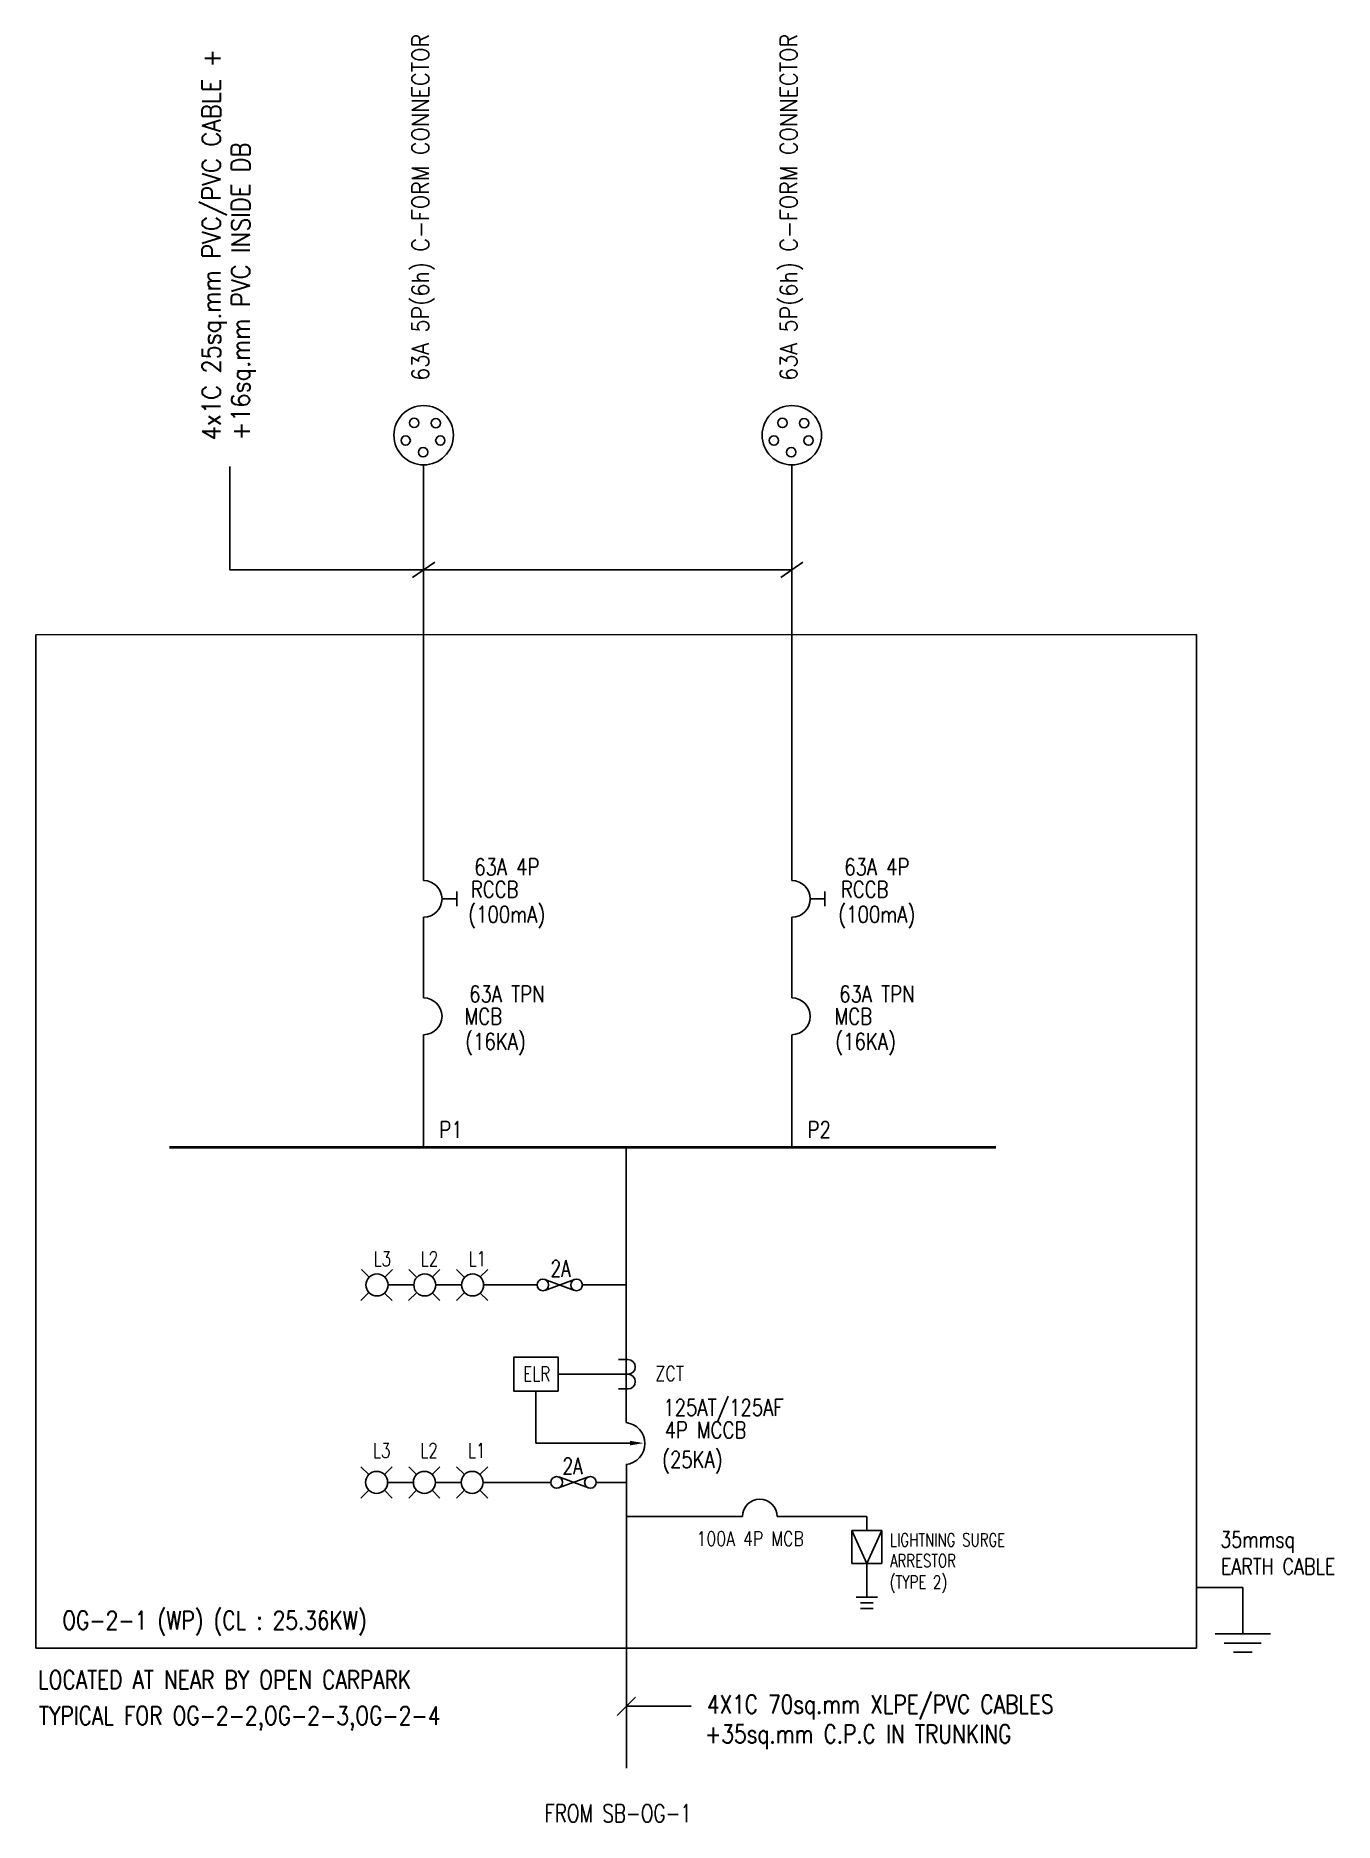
# Model space of a CAD drawing. Header units: millimetres. Extents: x 898005 to 1117654, y 253179 to 525443.
# Drawn here: x 1052812 to 1070471, y 330795 to 355093 of the extents above; entities that cross this region are included whole.
import ezdxf
from ezdxf.enums import TextEntityAlignment as Align

# ---------------------------------------------------------------- set-up
doc = ezdxf.new("R2010")
doc.units = ezdxf.units.MM
doc.header["$LTSCALE"] = 0.01
for name, color, linetype in [('E-_ELECSYBL_R-_N_ES9', 7, 'Continuous'), ('ME-SLD', 7, 'Continuous'), ('POWER', 7, 'Continuous')]:
    doc.layers.add(name, color=color, linetype=linetype)
doc.styles.add('100', font='romans.shx', dxfattribs={"width": 0.8, "height": 250})
doc.styles.add('A2', font='SIMPLEX.shx', dxfattribs={"width": 0.95, "height": 190})
doc.styles.add('PwNote', font='Romans.shx', dxfattribs={"width": 0.75, "bigfont": 'Special.shx'})
doc.styles.add('ROMANS', font='romans', dxfattribs={"width": 0.75})
doc.styles.add('SIMPLEX', font='simplex.shx', dxfattribs={"width": 0.65})
doc.styles.add('SIMPLEX_PSE', font='simplex.shx', dxfattribs={"width": 0.8})
doc.linetypes.add('communication_line', pattern='A,0.25,-0.2,0.25,-0.2,0.25,-0.2,0.25,-0.2,["C",Standard,S=0.1,R=0,X=-0.1,Y=-0.05],-0.075', length=1.875)

msp = doc.modelspace()

# ---------------------------------------------------------------- texts
at = {"color": 7, "lineweight": 20, "style": 'ROMANS', "width": 0.9}
for p in [(1058158, 352760), (1063166, 352760)]:
    msp.add_text('63A 5P(6h) C-FORM CONNECTOR', height=230, rotation=90, dxfattribs=at).set_placement(p, align=Align.CENTER)
at = {"color": 7}
for s, height, rotation, style, width, p in [('4x1C 25sq.mm PVC/PVC CABLE +', 250, 90, 'A2', 0.9, (1055326, 349592, 8139)), ('+16sq.mm PVC INSIDE DB', 250, 90, 'A2', 0.9, (1055723, 349592, 8139)), ('P1', 225, 360, '100', 0.8, (1058301, 340103, -19765)), ('P2', 225, 360, '100', 0.8, (1063309, 340103, -19765)), ('125AT/125AF ', 225, 360, '100', 0.8, (1061347, 336324, 0)), ('4X1C 70sq.mm XLPE/PVC CABLES', 250, 360, 'PwNote', 0.8, (1061939, 332275, 11626)), ('+35sq.mm C.P.C IN TRUNKING', 250, 360, 'PwNote', 0.8, (1061914, 331872, 11626))]:
    msp.add_text(s, height=height, rotation=rotation, dxfattribs=dict(at, style=style, width=width)).set_placement(p)
at = {"color": 7, "width": 0.8}
for s, height, style, p in [('63A 4P ', 225, '100', (1059281, 343789)), ('63A 4P ', 225, '100', (1064313, 343789)), ('RCCB', 225, '100', (1059053, 343484)), ('RCCB', 225, '100', (1064085, 343484)), ('(100mA)', 225, '100', (1059218, 343127)), ('(100mA)', 225, '100', (1064251, 343127)), ('63A TPN ', 225, '100', (1059281, 342061)), ('63A TPN ', 225, '100', (1064313, 342061)), ('MCB', 225, '100', (1058900, 341756)), ('MCB', 225, '100', (1063932, 341756)), ('(16KA)', 225, '100', (1059065, 341399)), ('(16KA)', 225, '100', (1064098, 341399)), ('ZCT', 200, 'ROMANS', (1061432, 336899, 0))]:
    msp.add_text(s, height=height, dxfattribs=dict(at, style=style)).set_placement(p, align=Align.MIDDLE)
at = {"color": 7}
for s, height, style, width, p in [('L3', 200, 'ROMANS', 0.75, (1057405, 338358, 0)), ('L2', 200, 'ROMANS', 0.75, (1058047, 338358, 0)), ('L1', 200, 'ROMANS', 0.75, (1058697, 338358, 0)), ('4P MCCB', 225, '100', 0.8, (1061365, 336018, 0)), ('L3', 200, 'ROMANS', 0.75, (1057399, 335753, -11626)), ('L2', 200, 'ROMANS', 0.75, (1058041, 335753, -11626)), ('L1', 200, 'ROMANS', 0.75, (1058691, 335753, -11626)), ('(25KA)', 225, '100', 0.8, (1061330, 335616, 0))]:
    msp.add_text(s, height=height, dxfattribs=dict(at, style=style, width=width)).set_placement(p)
at = {"color": 7, "style": 'ROMANS', "width": 0.75}
for s, height, p in [('2A', 225, (1059950, 338214, 0)), ('ELR', 200, (1059624, 336794, 0)), ('2A', 225, (1060113, 335529, -11626))]:
    msp.add_text(s, height=height, dxfattribs=at).set_placement(p, align=Align.CENTER)
at = {"color": 7, "ltscale": 1000, "style": 'SIMPLEX', "width": 0.8}
msp.add_text('100A 4P MCB', height=196.15, dxfattribs=at).set_placement((1061798, 334554, -2504))
at = {"color": 7, "style": 'SIMPLEX_PSE', "width": 0.8}
for s, height, p in [('35mmsq', 218.1, (1068921, 334751, -431)), ('EARTH CABLE', 218.08, (1068931, 334385, -20196))]:
    msp.add_text(s, height=height, rotation=359.96, dxfattribs=at).set_placement(p, align=Align.TOP_LEFT)
at = {"color": 7}
for s, height, style, width, p in [('OG-2-1 (WP) (CL : 25.36KW)', 250, 'PwNote', 0.8, (1053172, 333667, 0)), ('LOCATED AT NEAR BY OPEN CARPARK ', 250, 'PwNote', 0.8, (1052841, 332858, 0)), ('TYPICAL FOR OG-2-2,OG-2-3,OG-2-4', 250, 'PwNote', 0.8, (1052855, 332371, 0)), ('FROM SB-OG-1', 242.31, 'SIMPLEX', 0.75, (1059732, 331038, 0))]:
    msp.add_text(s, height=height, dxfattribs=dict(at, style=style, width=width)).set_placement(p, align=Align.TOP_LEFT)
at = {"layer": 'ME-SLD', "color": 7, "style": 'ROMANS', "width": 0.75}
for s, height, p in [('LIGHTNING SURGE', 176.54, (1064429, 334548, -11626)), ('ARRESTOR', 176.5, (1064429, 334264, -11626)), ('(TYPE 2)', 176.5, (1064424, 333973, -11626))]:
    msp.add_text(s, height=height, dxfattribs=at).set_placement(p)

# ---------------------------------------------------------------- blocks, each defined once
blk = doc.blocks.new('EARTH')
at = {"layer": 'POWER', "color": 7, "linetype": 'Continuous'}
for p, q in [((0, 0), (-0.5, 0)), ((-0.5, 0), (-0.5, -0.5)), ((-0.2, -0.5), (-0.8, -0.5)), ((-0.3, -0.6), (-0.7, -0.6)), ((-0.4, -0.7), (-0.6, -0.7))]:
    blk.add_line(p, q, dxfattribs=at)
blk = doc.blocks.new('ELEC0333')
at = {"layer": 'E-_ELECSYBL_R-_N_ES9'}
blk.add_lwpolyline([(-1.3, 2), (0, 2, -1), (0, 0, -1), (0, -2), (-1.3, -2)], format="xyb", dxfattribs=at)
blk = doc.blocks.new('ELEC0302')
at = {"color": 0}
blk.add_arc((20, 0), 300, 275.7392, 84.2608, dxfattribs=at)

# ---------------------------------------------------------------- linework, layer by layer
at = {"color": 7}
for p, q in [((1058087, 343603), (1058087, 349256)), ((1063095, 343603), (1063095, 349256)), ((1057936, 347723), (1058238, 347932)), ((1062944, 347723), (1063246, 347932)), ((1058337, 343353), (1058537, 343353)), ((1058537, 343253), (1058537, 343453)), ((1063345, 343353), (1063545, 343353)), ((1063545, 343253), (1063545, 343453)), ((1058087, 342007), (1058087, 343103)), ((1063095, 342007), (1063095, 343103)), ((1058087, 339975), (1058087, 341507)), ((1063095, 339975), (1063095, 341507)), ((1060840, 339975), (1060840, 336231, 0)), ((1057347, 338209, 0), (1057241, 338315, 0)), ((1057559, 338209, 0), (1057665, 338315, 0)), ((1057990, 338209, 0), (1057884, 338315, 0)), ((1058202, 338209, 0), (1058308, 338315, 0)), ((1058640, 338209, 0), (1058534, 338315, 0)), ((1058852, 338209, 0), (1058958, 338315, 0)), ((1057339, 337997, 0), (1057233, 337891, 0)), ((1057552, 337997, 0), (1057658, 337891, 0)), ((1057950, 338103, 0), (1057605, 338103, 0)), ((1057989, 337997, 0), (1057883, 337891, 0)), ((1058202, 337997, 0), (1058308, 337891, 0)), ((1058598, 338103, 0), (1058253, 338103, 0)), ((1058639, 337997, 0), (1058533, 337891, 0)), ((1058852, 337997, 0), (1058958, 337891, 0)), ((1059625, 338103, 0), (1058903, 338103, 0)), ((1059735, 338028, 0), (1060140, 338177, 0)), ((1060139, 338029, 0), (1059736, 338177, 0)), ((1060840, 338103, 0), (1060246, 338103, 0)), ((1059916, 336889, 0), (1060865, 336889, 0)), ((1059614, 336657, 0), (1059614, 335952, 0)), ((1061006, 335952, 0), (1059614, 335952, 0)), ((1057341, 335524, -11626), (1057235, 335630, -11626)), ((1057553, 335524, -11626), (1057659, 335630, -11626)), ((1057991, 335524, -11626), (1057885, 335630, -11626)), ((1058203, 335524, -11626), (1058309, 335630, -11626)), ((1058641, 335524, -11626), (1058535, 335630, -11626)), ((1058853, 335524, -11626), (1058959, 335630, -11626)), ((1057947, 335418, -11626), (1057597, 335418, -11626)), ((1058597, 335418, -11626), (1058247, 335418, -11626)), ((1059816, 335418, -11626), (1058897, 335418, -11626)), ((1059922, 335343, -11626), (1060328, 335492, -11626)), ((1060327, 335344, -11626), (1059924, 335492, -11626)), ((1060844, 335418, -11626), (1060434, 335418, -11626)), ((1057341, 335312, -11626), (1057235, 335205, -11626)), ((1057553, 335312, -11626), (1057659, 335205, -11626)), ((1057991, 335312, -11626), (1057885, 335205, -11626)), ((1058203, 335312, -11626), (1058309, 335205, -11626)), ((1058641, 335312, -11626), (1058535, 335205, -11626)), ((1058853, 335312, -11626), (1058959, 335205, -11626)), ((1060719, 332249, -11626), (1060969, 332499, -11626)), ((1061726, 332374, 0), (1060844, 332374, 0))]:
    msp.add_line(p, q, dxfattribs=at)
at = {"color": 7, "ltscale": 1.5}
for p, q in [((1052812, 346946, 0), (1068599, 346951, -10)), ((1052812, 346946, 0), (1052812, 333161, -7455)), ((1068599, 346951, -10), (1068599, 333161, -6673)), ((1052812, 333161, -7455), (1068599, 333161, -7455))]:
    msp.add_line(p, q, dxfattribs=at)
at = {"color": 7}
msp.add_lwpolyline([(1063095, 347828), (1055453, 347828), (1055453, 349236)], dxfattribs=at)
at = {"color": 7, "const_width": 36.3}
msp.add_lwpolyline([(1054630, 339975), (1065870, 339975)], dxfattribs=at)
at = {"color": 7, "elevation": 0}
msp.add_lwpolyline([(1059915, 336657), (1059915, 337121), (1059314, 337121), (1059314, 336657)], close=True, dxfattribs=at)
at = {"color": 7, "elevation": -11626}
msp.add_lwpolyline([(1060844, 331533), (1060844, 335665)], dxfattribs=at)
at = {"color": 7}
for centre, radius in [((1058087, 349660), 404), ((1063095, 349660), 404), ((1057843, 349588), 63.4), ((1057958, 349827), 63.4), ((1058253, 349824), 63.4), ((1058314, 349588), 63.4), ((1062850, 349588), 63.4), ((1062966, 349827), 63.4), ((1063261, 349824), 63.4), ((1063322, 349588), 63.4), ((1058079, 349428, -19765), 63.4), ((1063087, 349428, -19765), 63.4), ((1057453, 338103, 0), 150), ((1058103, 338103, 0), 150), ((1058753, 338103, 0), 150), ((1059708, 338103, 0), 79.2), ((1060167, 338103, 0), 79.2), ((1057447, 335418, -11626), 150), ((1058097, 335418, -11626), 150), ((1058747, 335418, -11626), 150), ((1059896, 335418, -11626), 79.2), ((1060355, 335418, -11626), 79.2)]:
    msp.add_circle(centre, radius, dxfattribs=at)
for centre, radius, start, end in [((1058087, 343353), 250, 270, 90), ((1063095, 343353), 250, 270, 90), ((1058087, 341757), 250, 270, 90), ((1063095, 341757), 250, 270, 90), ((1062658, 334954, -11626), 235, 0, 180)]:
    msp.add_arc(centre, radius, start, end, dxfattribs=at)
msp.add_solid([(1060893, 335983, 0), (1060893, 335921, 0), (1061079, 335952, 0)], dxfattribs=at)
at = {"layer": 'ME-SLD', "color": 7}
for p, q in [((1062422, 334954, -11626), (1060844, 334953, -11626)), ((1064114, 334955, -11626), (1062893, 334954, -11626)), ((1064114, 334955, -11626), (1064114, 334762, -11626)), ((1064114, 334315, -11626), (1063911, 334762, -11626)), ((1064114, 334315, -11626), (1064318, 334762, -11626)), ((1064114, 334315, -11626), (1064114, 333855, -11626)), ((1063969, 333855, -11626), (1064260, 333855, -11626)), ((1064027, 333779, -11626), (1064202, 333779, -11626)), ((1064027, 333704, -11626), (1064202, 333704, -11626))]:
    msp.add_line(p, q, dxfattribs=at)
at = {"layer": 'ME-SLD', "color": 7, "elevation": -11626}
msp.add_lwpolyline([(1064318, 334762), (1063911, 334762), (1063911, 334315), (1064318, 334315)], close=True, dxfattribs=at)

# ---------------------------------------------------------------- block references
at = {"color": 7}
for name, p, xscale, yscale, zscale in [('ELEC0333', (1060865, 336889, 0), 100, 100, 100), ('EARTH', (1068599, 333987, -431), -1256.789882359064, 1256.789882359064, 1256.789882359064)]:
    msp.add_blockref(name, p, dxfattribs=dict(at, xscale=xscale, yscale=yscale, zscale=zscale))
at = {"color": 7, "linetype": 'communication_line', "xscale": 0.9525000000008744, "yscale": 0.9525000000008744, "zscale": 0.9525000000008744}
msp.add_blockref('ELEC0302', (1060792, 335946, 0), dxfattribs=at)

msp.set_redraw_order([(e.dxf.handle, doc.entitydb.next_handle()) for e in msp.query("TEXT MTEXT ATTDEF DIMENSION ARC_DIMENSION")])  # texts and dimensions are drawn at this point

doc.saveas('drawing.dxf')
